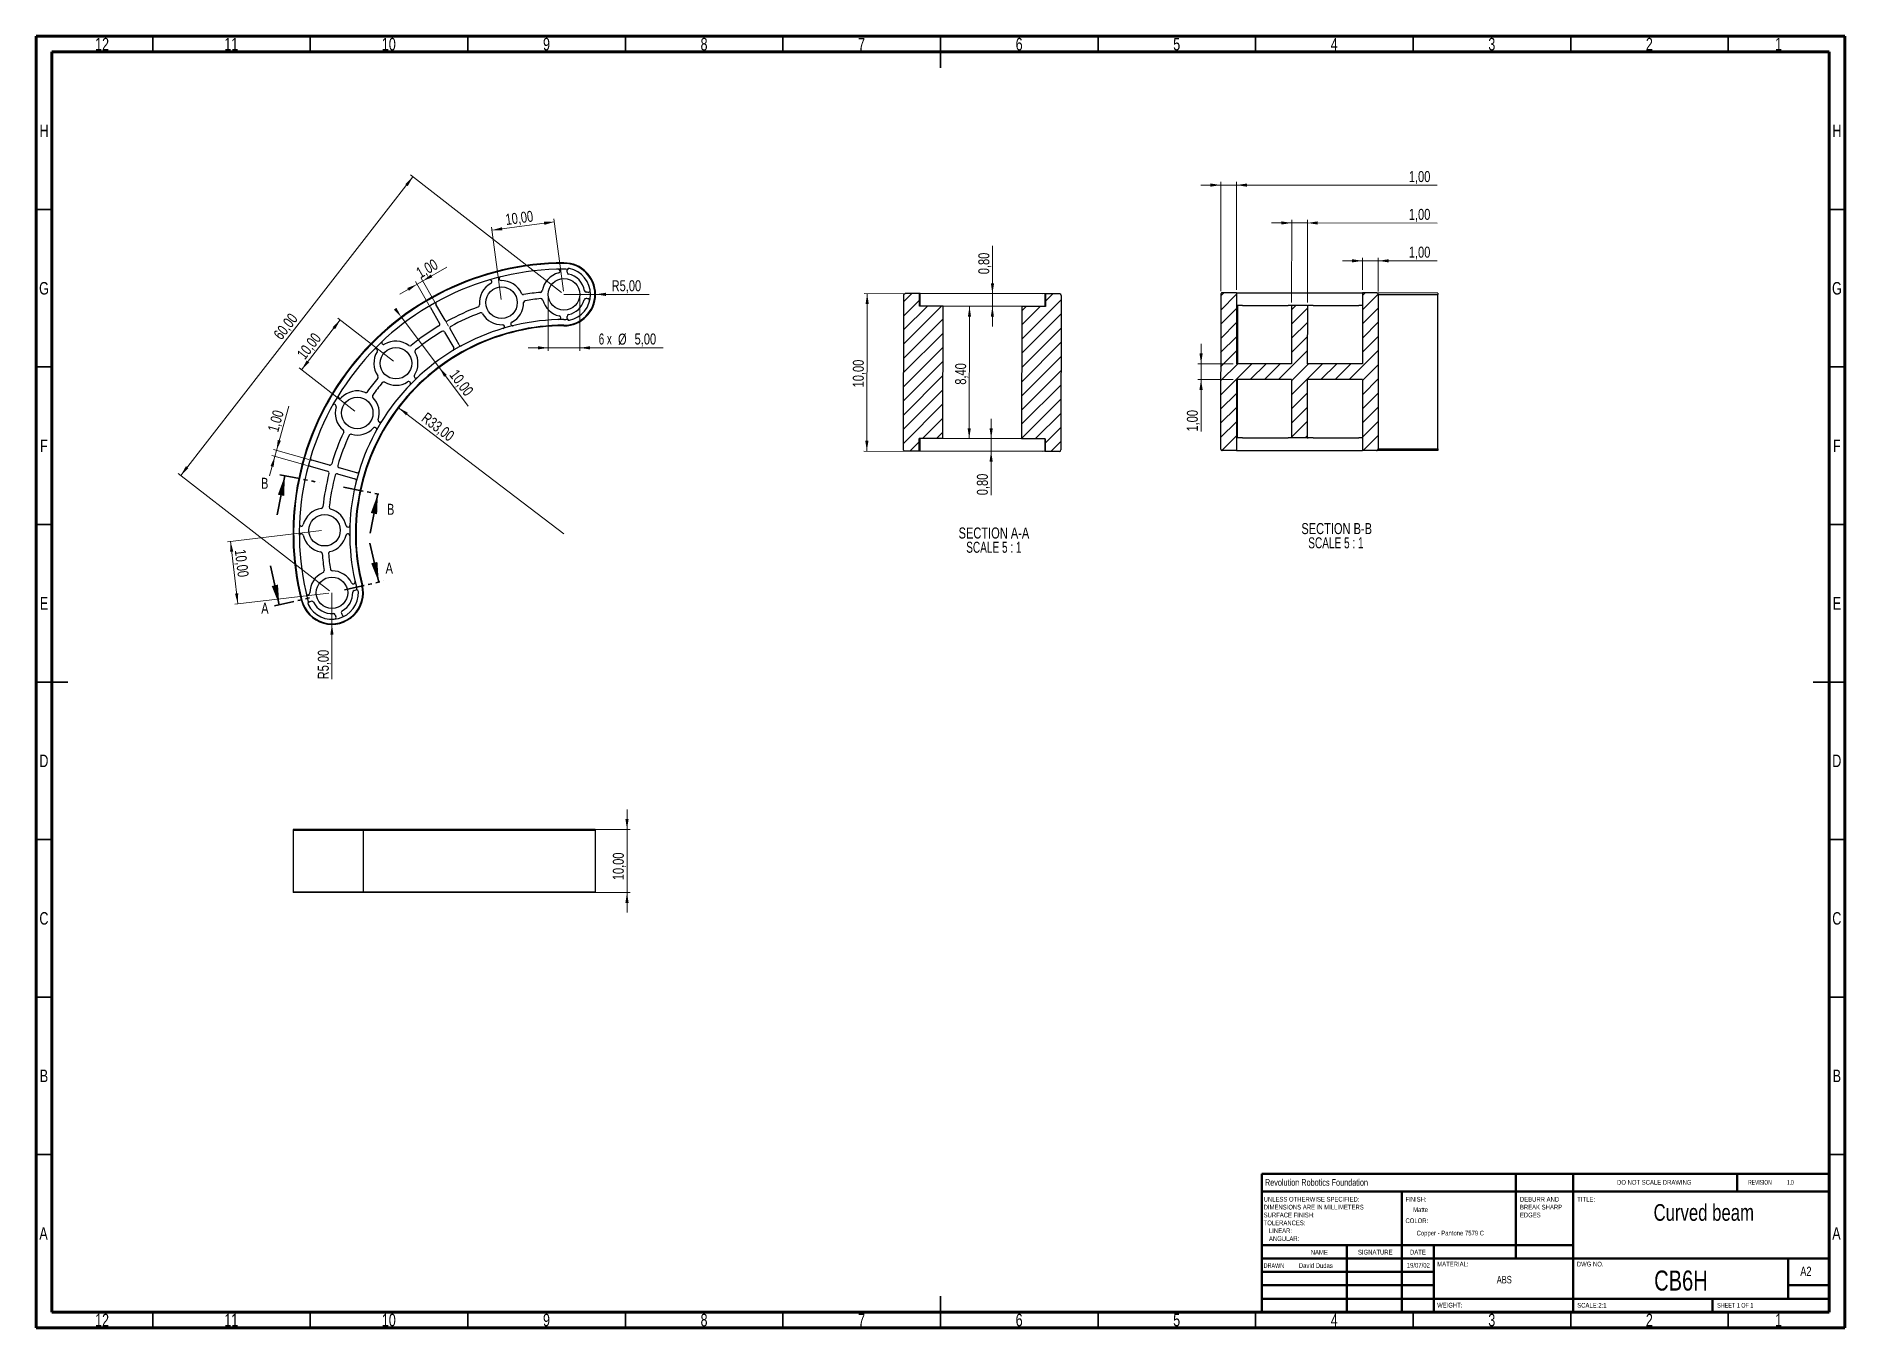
# Model space of a CAD drawing. Header units: millimetres. Extents: x 15 to 589, y 5 to 415.
import ezdxf

# ---------------------------------------------------------------- set-up
doc = ezdxf.new("R2010")
doc.units = ezdxf.units.MM
doc.linetypes.add('PHANTOM', pattern=[12.7, 6.35, -1.27, 1.27, -1.27, 1.27, -1.27])
doc.styles.add('SLDTEXTSTYLE0', font='TXT', dxfattribs={"width": 0.75})
doc.styles.add('SLDTEXTSTYLE1', font='TXT', dxfattribs={"width": 0.686449})
doc.styles.add('SLDTEXTSTYLE2', font='TXT', dxfattribs={"width": 0.625})
doc.styles.add('SLDTEXTSTYLE3', font='TXT', dxfattribs={"width": 0.6875})
doc.styles.add('SLDTEXTSTYLE4', font='TXT', dxfattribs={"width": 0.666667})
doc.styles.add('SLDTEXTSTYLE5', font='TXT', dxfattribs={"width": 0.681818})
doc.dimstyles.new('SLDDIMSTYLE0', dxfattribs={"dimtxt": 3.5, "dimasz": 3.302, "dimexe": 0, "dimexo": 0.0625, "dimgap": 0.875, "dimtad": 1, "dimlfac": 0.5, "dimrnd": 1e-09, "dimzin": 12, "dimdsep": 46, "dimtxsty": 'SLDTEXTSTYLE0', "dimsah": 1, "dimcen": 0.09, "dimadec": 0, "dimazin": 3, "dimtfac": 1, "dimtofl": 0, "dimtmove": 0, "dimatfit": 3, "dimfxl": 0, "dimfrac": 2, "dimtolj": 1, "dimtzin": 12, "dimarcsym": 0})
doc.dimstyles.new('SLDDIMSTYLE1', dxfattribs={"dimtxt": 3.5, "dimasz": 3.302, "dimexe": 0, "dimexo": 0.0625, "dimgap": 0.875, "dimtad": 1, "dimlfac": 0.5, "dimrnd": 1e-09, "dimzin": 12, "dimdsep": 46, "dimtxsty": 'SLDTEXTSTYLE0', "dimsah": 1, "dimcen": 0, "dimadec": 0, "dimazin": 3, "dimtfac": 1, "dimtofl": 0, "dimtmove": 0, "dimatfit": 3, "dimfxl": 0, "dimfrac": 2, "dimtolj": 1, "dimtzin": 12, "dimarcsym": 0})
doc.dimstyles.new('SLDDIMSTYLE2', dxfattribs={"dimtxt": 3.5, "dimasz": 3.302, "dimexe": 0, "dimexo": 0.0625, "dimgap": 0.875, "dimtad": 1, "dimlfac": 0.5, "dimrnd": 1e-09, "dimzin": 12, "dimdsep": 46, "dimtxsty": 'SLDTEXTSTYLE0', "dimsah": 1, "dimcen": 0.09, "dimadec": 0, "dimazin": 3, "dimtfac": 1, "dimtmove": 0, "dimatfit": 0, "dimfxl": 0, "dimfrac": 2, "dimtolj": 1, "dimtzin": 12, "dimarcsym": 0})
doc.dimstyles.new('SLDDIMSTYLE3', dxfattribs={"dimtxt": 3.5, "dimasz": 3.302, "dimexe": 0, "dimexo": 0.0625, "dimgap": 0.875, "dimtad": 1, "dimlfac": 0.2, "dimrnd": 1e-09, "dimzin": 12, "dimdsep": 46, "dimtxsty": 'SLDTEXTSTYLE0', "dimsah": 1, "dimcen": 0.09, "dimadec": 0, "dimazin": 3, "dimtfac": 1, "dimtofl": 0, "dimtmove": 0, "dimatfit": 3, "dimfxl": 0, "dimfrac": 2, "dimtolj": 1, "dimtzin": 12, "dimarcsym": 0})
doc.dimstyles.new('SLDDIMSTYLE4', dxfattribs={"dimtxt": 3.5, "dimasz": 3.302, "dimexe": 0, "dimexo": 0.0625, "dimgap": 0.875, "dimtad": 1, "dimlfac": 0.2, "dimrnd": 1e-09, "dimdsep": 46, "dimtxsty": 'SLDTEXTSTYLE0', "dimsah": 1, "dimcen": 0.09, "dimadec": 0, "dimazin": 2, "dimtfac": 1, "dimtmove": 0, "dimatfit": 0, "dimfxl": 0, "dimfrac": 2, "dimtolj": 1, "dimtzin": 12, "dimarcsym": 0})
doc.dimstyles.new('SLDDIMSTYLE5', dxfattribs={"dimtxt": 3.5, "dimasz": 3.302, "dimexe": 0, "dimexo": 0.0625, "dimgap": 0.875, "dimtad": 1, "dimlfac": 0.2, "dimrnd": 1e-09, "dimzin": 12, "dimdsep": 46, "dimtxsty": 'SLDTEXTSTYLE0', "dimsah": 1, "dimcen": 0.09, "dimadec": 0, "dimazin": 3, "dimtfac": 1, "dimtmove": 0, "dimatfit": 0, "dimfxl": 0, "dimfrac": 2, "dimtolj": 1, "dimtzin": 12, "dimarcsym": 0})

msp = doc.modelspace()

# ---------------------------------------------------------------- texts
at = {"color": 7, "linetype": 'Continuous', "lineweight": 0}
for s, insert, char_height, attachment_point, style in [('12', (35.92, 414.452), 3.9687, 2, 'SLDTEXTSTYLE0'), ('11', (76.92, 414.452), 3.9687, 2, 'SLDTEXTSTYLE0'), ('10', (126.92, 414.452), 3.9687, 2, 'SLDTEXTSTYLE0'), ('9', (176.96, 414.452), 3.969, 2, 'SLDTEXTSTYLE0'), ('8', (226.96, 414.452), 3.969, 2, 'SLDTEXTSTYLE0'), ('7', (276.96, 414.452), 3.969, 2, 'SLDTEXTSTYLE0'), ('6', (326.96, 414.452), 3.969, 2, 'SLDTEXTSTYLE0'), ('5', (376.96, 414.452), 3.969, 2, 'SLDTEXTSTYLE0'), ('4', (426.96, 414.452), 3.969, 2, 'SLDTEXTSTYLE0'), ('3', (476.96, 414.452), 3.969, 2, 'SLDTEXTSTYLE0'), ('2', (526.96, 414.452), 3.969, 2, 'SLDTEXTSTYLE0'), ('1', (567.96, 414.452), 3.969, 2, 'SLDTEXTSTYLE0'), ('H', (17.49, 386.952), 3.969, 2, 'SLDTEXTSTYLE0'), ('H', (586.49, 386.952), 3.969, 2, 'SLDTEXTSTYLE0'), ('G', (17.487, 336.952), 3.969, 2, 'SLDTEXTSTYLE0'), ('G', (586.487, 336.952), 3.969, 2, 'SLDTEXTSTYLE0'), ('F', (17.458, 286.952), 3.969, 2, 'SLDTEXTSTYLE0'), ('F', (586.458, 286.952), 3.969, 2, 'SLDTEXTSTYLE0'), ('E', (17.508, 236.952), 3.969, 2, 'SLDTEXTSTYLE0'), ('E', (586.508, 236.952), 3.969, 2, 'SLDTEXTSTYLE0'), ('D', (17.453, 186.952), 3.969, 2, 'SLDTEXTSTYLE0'), ('D', (586.453, 186.952), 3.969, 2, 'SLDTEXTSTYLE0'), ('C', (17.459, 136.952), 3.969, 2, 'SLDTEXTSTYLE0'), ('C', (586.459, 136.952), 3.969, 2, 'SLDTEXTSTYLE0'), ('B', (17.471, 86.952), 3.969, 2, 'SLDTEXTSTYLE0'), ('B', (586.471, 86.952), 3.969, 2, 'SLDTEXTSTYLE0'), ('Revolution Robotics Foundation', (404.963, 52.212), 2.11667, 1, 'SLDTEXTSTYLE0'), ('DO NOT SCALE DRAWING', (516.715, 51.937), 1.5, 1, 'SLDTEXTSTYLE0'), ('REVISION           1.0', (558.327, 51.937), 1.5, 1, 'SLDTEXTSTYLE2'), ('FINISH:', (449.564, 46.566), 1.5, 1, 'SLDTEXTSTYLE0'), ('TITLE:', (504.09, 46.576), 1.5, 1, 'SLDTEXTSTYLE0'), ('Matte', (452.005, 43.238), 1.4986, 1, 'SLDTEXTSTYLE0'), ('Curved beam', (544.239, 44.266), 5.29167, 2, 'SLDTEXTSTYLE0'), ('A', (17.34, 36.952), 3.969, 2, 'SLDTEXTSTYLE0'), ('COLOR:', (449.564, 39.742), 1.5, 1, 'SLDTEXTSTYLE0'), ('Copper - Pantone 7579 C', (463.799, 35.826), 1.4986, 2, 'SLDTEXTSTYLE0'), ('A', (586.34, 36.952), 3.969, 2, 'SLDTEXTSTYLE0'), ('NAME', (419.506, 29.716), 1.5, 1, 'SLDTEXTSTYLE0'), ('SIGNATURE', (434.494, 29.776), 1.5, 1, 'SLDTEXTSTYLE0'), ('DATE', (451.008, 29.776), 1.5, 1, 'SLDTEXTSTYLE0'), ('DRAWN', (404.554, 25.505), 1.5, 1, 'SLDTEXTSTYLE1'), ('David Dudas', (421.125, 25.503), 1.4986, 2, 'SLDTEXTSTYLE0'), ('19/07/02', (453.647, 25.603), 1.4986, 2, 'SLDTEXTSTYLE0'), ('MATERIAL:', (459.646, 25.986), 1.5, 1, 'SLDTEXTSTYLE0'), ('DWG NO.', (503.953, 25.986), 1.5, 1, 'SLDTEXTSTYLE0'), ('CB6H', (536.99, 23.181), 6.35, 2, 'SLDTEXTSTYLE0'), ('A2', (574.871, 24.406), 2.9104, 1, 'SLDTEXTSTYLE0'), ('ABS', (480.918, 21.486), 2.3813, 2, 'SLDTEXTSTYLE0'), ('WEIGHT:', (459.618, 12.949), 1.4986, 1, 'SLDTEXTSTYLE0'), ('SCALE:2:1', (504.074, 12.9), 1.5, 1, 'SLDTEXTSTYLE0'), ('SHEET 1 OF 1', (548.478, 12.9), 1.5, 1, 'SLDTEXTSTYLE3'), ('12', (35.92, 9.452), 3.9687, 2, 'SLDTEXTSTYLE0'), ('11', (76.92, 9.452), 3.9687, 2, 'SLDTEXTSTYLE0'), ('10', (126.92, 9.452), 3.9687, 2, 'SLDTEXTSTYLE0'), ('9', (176.96, 9.452), 3.969, 2, 'SLDTEXTSTYLE0'), ('8', (226.96, 9.452), 3.969, 2, 'SLDTEXTSTYLE0'), ('7', (276.96, 9.452), 3.969, 2, 'SLDTEXTSTYLE0'), ('6', (326.96, 9.452), 3.969, 2, 'SLDTEXTSTYLE0'), ('5', (376.96, 9.452), 3.969, 2, 'SLDTEXTSTYLE0'), ('4', (426.96, 9.452), 3.969, 2, 'SLDTEXTSTYLE0'), ('3', (476.96, 9.452), 3.969, 2, 'SLDTEXTSTYLE0'), ('2', (526.96, 9.452), 3.969, 2, 'SLDTEXTSTYLE0'), ('1', (567.96, 9.452), 3.969, 2, 'SLDTEXTSTYLE0')]:
    msp.add_mtext(s, dxfattribs=dict(at, insert=insert, char_height=char_height, attachment_point=attachment_point, style=style))
at = {"color": 7, "linetype": 'Continuous', "char_height": 3.5, "attachment_point": 1, "style": 'SLDTEXTSTYLE0'}
for s, insert in [('B', (86.341, 274.819)), ('B', (126.318, 266.57)), ('A', (125.888, 247.905)), ('A', (86.424, 235.159))]:
    msp.add_mtext(s, dxfattribs=dict(at, insert=insert))

# ---------------------------------------------------------------- blocks, each defined once
blk = doc.blocks.new('SW_NOTE_0')
at = {"color": 0, "linetype": 'Continuous', "lineweight": 0, "char_height": 1.5, "attachment_point": 1, "style": 'SLDTEXTSTYLE0'}
for s, insert in [('UNLESS OTHERWISE SPECIFIED:', (0, 1.93)), ('TOLERANCES:', (0, -5.57)), ('SURFACE FINISH:', (0, -3.07)), ('DIMENSIONS ARE IN MILLIMETERS', (0, -0.57)), ('ANGULAR:', (1.69, -10.57)), ('LINEAR:', (1.69, -8.07))]:
    blk.add_mtext(s, dxfattribs=dict(at, insert=insert))
blk = doc.blocks.new('SW_NOTE_0_1')
at = {"color": 0, "linetype": 'Continuous', "lineweight": 0, "char_height": 1.5, "attachment_point": 1, "style": 'SLDTEXTSTYLE0'}
for s, insert in [('DEBURR AND', (0, 1.93)), ('BREAK SHARP', (0, -0.57)), ('EDGES', (0, -3.07))]:
    blk.add_mtext(s, dxfattribs=dict(at, insert=insert))
blk = doc.blocks.new('_D')
at = {"color": 7, "linetype": 'Continuous', "lineweight": 0}
for p, q in [((60.9, 275.59), (134.55, 370.33)), ((181.72, 333.66), (133.77, 370.95)), ((108.07, 238.92), (60.11, 276.21))]:
    blk.add_line(p, q, dxfattribs=at)
at = {"color": 7, "linetype": 'Continuous', "lineweight": 18}
for points in [[(134.55, 370.33), (132.13, 368.04), (132.93, 367.41)], [(60.9, 275.59), (63.33, 277.89), (62.53, 278.51)]]:
    blk.add_solid(points, dxfattribs=at)
at = {"color": 7, "linetype": 'Continuous', "lineweight": 18, "insert": (90.07, 320.46), "char_height": 3.5, "attachment_point": 1, "rotation": 52.13635, "style": 'SLDTEXTSTYLE0'}
blk.add_mtext('60,00', dxfattribs=at)
blk = doc.blocks.new('_D_1')
at = {"color": 7, "linetype": 'Continuous', "lineweight": 0}
for p, q in [((105.53, 258.06), (75.67, 254.54)), ((76.67, 254.66), (79, 234.8)), ((107.86, 238.19), (78.01, 234.68))]:
    blk.add_line(p, q, dxfattribs=at)
at = {"color": 7, "linetype": 'Continuous', "lineweight": 18}
for points in [[(76.67, 254.66), (76.55, 251.32), (77.56, 251.44)], [(79, 234.8), (79.12, 238.13), (78.11, 238.02)]]:
    blk.add_solid(points, dxfattribs=at)
at = {"color": 7, "linetype": 'Continuous', "lineweight": 18, "insert": (81.49, 252.27), "char_height": 3.5, "attachment_point": 1, "rotation": 276.71186, "style": 'SLDTEXTSTYLE0'}
blk.add_mtext('10,00', dxfattribs=at)
blk = doc.blocks.new('_D_2')
at = {"color": 7, "linetype": 'Continuous', "lineweight": 0}
for p, q in [((99.23, 309.13), (111.5, 324.92)), ((128.38, 311.8), (110.71, 325.53)), ((116.11, 296.01), (98.44, 309.74))]:
    blk.add_line(p, q, dxfattribs=at)
at = {"color": 7, "linetype": 'Continuous', "lineweight": 18}
for points in [[(111.5, 324.92), (109.08, 322.62), (109.88, 322)], [(99.23, 309.13), (101.66, 311.42), (100.85, 312.05)]]:
    blk.add_solid(points, dxfattribs=at)
at = {"color": 7, "linetype": 'Continuous', "lineweight": 18, "insert": (97.49, 314.24), "char_height": 3.5, "attachment_point": 1, "rotation": 52.13635, "style": 'SLDTEXTSTYLE0'}
blk.add_mtext('10,00', dxfattribs=at)
blk = doc.blocks.new('_D_3')
at = {"color": 7, "linetype": 'Continuous', "lineweight": 0}
for p, q in [((159.63, 353.41), (179.46, 356.04)), ((182.38, 334.04), (179.33, 357.03)), ((162.55, 331.41), (159.5, 354.4))]:
    blk.add_line(p, q, dxfattribs=at)
at = {"color": 7, "linetype": 'Continuous', "lineweight": 18}
for points in [[(179.46, 356.04), (176.12, 356.11), (176.25, 355.1)], [(159.63, 353.41), (162.97, 353.34), (162.84, 354.35)]]:
    blk.add_solid(points, dxfattribs=at)
at = {"color": 7, "linetype": 'Continuous', "lineweight": 18, "insert": (163.74, 358.5), "char_height": 3.5, "attachment_point": 1, "rotation": 7.56084, "style": 'SLDTEXTSTYLE0'}
blk.add_mtext('10,00', dxfattribs=at)
blk = doc.blocks.new('_D_4')
at = {"color": 7, "linetype": 'Continuous', "lineweight": 0}
for q in [(182.51, 333.05), (209.51, 333.05)]:
    blk.add_line((192.51, 333.05), q, dxfattribs=at)
at = {"color": 7, "linetype": 'Continuous', "lineweight": 18}
blk.add_solid([(192.51, 333.05), (195.81, 332.54), (195.81, 333.55)], dxfattribs=at)
at = {"color": 7, "linetype": 'Continuous', "lineweight": 18, "insert": (197.63, 337.53), "char_height": 3.5, "attachment_point": 1, "style": 'SLDTEXTSTYLE0'}
blk.add_mtext('R5,00', dxfattribs=at)
blk = doc.blocks.new('_D_5')
at = {"color": 7, "linetype": 'Continuous', "lineweight": 0}
for q in [(108.86, 238.31), (108.86, 210.85)]:
    blk.add_line((108.86, 228.31), q, dxfattribs=at)
at = {"color": 7, "linetype": 'Continuous', "lineweight": 18}
blk.add_solid([(108.86, 228.31), (108.35, 225.01), (109.37, 225.01)], dxfattribs=at)
at = {"color": 7, "linetype": 'Continuous', "lineweight": 18, "insert": (104.37, 210.85), "char_height": 3.5, "attachment_point": 1, "rotation": 90, "style": 'SLDTEXTSTYLE0'}
blk.add_mtext('R5,00', dxfattribs=at)
blk = doc.blocks.new('_D_6')
at = {"color": 7, "linetype": 'Continuous', "lineweight": 0}
blk.add_line((130.03, 297.07), (182.51, 257.05), dxfattribs=at)
at = {"color": 7, "linetype": 'Continuous', "lineweight": 18}
blk.add_solid([(130.03, 297.07), (132.35, 294.66), (132.96, 295.47)], dxfattribs=at)
at = {"color": 7, "linetype": 'Continuous', "lineweight": 18, "insert": (139.09, 295.83), "char_height": 3.5, "attachment_point": 1, "rotation": 322.67133, "style": 'SLDTEXTSTYLE0'}
blk.add_mtext('R33,00', dxfattribs=at)
blk = doc.blocks.new('_D_7')
at = {"color": 7, "linetype": 'Continuous', "lineweight": 0}
for p, q in [((130.89, 325.83), (152.13, 297.53)), ((130.89, 325.83), (142.9, 309.84)), ((142.9, 309.84), (146.71, 304.76))]:
    blk.add_line(p, q, dxfattribs=at)
at = {"color": 7, "linetype": 'Continuous', "lineweight": 18}
for points in [[(130.89, 325.83), (129.32, 328.78), (128.51, 328.17)], [(142.9, 309.84), (144.47, 306.89), (145.29, 307.5)]]:
    blk.add_solid(points, dxfattribs=at)
at = {"color": 7, "linetype": 'Continuous', "lineweight": 18, "insert": (148.76, 309.55), "char_height": 3.5, "attachment_point": 1, "rotation": 306.88508, "style": 'SLDTEXTSTYLE0'}
blk.add_mtext('10,00', dxfattribs=at)
blk = doc.blocks.new('_D_8')
at = {"color": 7, "linetype": 'Continuous', "lineweight": 0}
for p, q in [((177.51, 332.05), (177.51, 315.07)), ((187.51, 332.05), (187.51, 315.07)), ((177.51, 316.07), (171.16, 316.07)), ((177.51, 316.07), (187.51, 316.07)), ((187.51, 316.07), (213.98, 316.07))]:
    blk.add_line(p, q, dxfattribs=at)
at = {"color": 7, "linetype": 'Continuous', "lineweight": 18}
for points in [[(177.51, 316.07), (174.21, 316.58), (174.21, 315.56)], [(187.51, 316.07), (190.81, 315.56), (190.81, 316.58)]]:
    blk.add_solid(points, dxfattribs=at)
at = {"color": 7, "linetype": 'Continuous', "lineweight": 18, "char_height": 3.5, "attachment_point": 1}
for s, insert, style in [('6 x', (193.53, 320.63), 'SLDTEXTSTYLE4'), ('%%c', (199.65, 320.58), 'SLDTEXTSTYLE0'), ('5,00', (204.92, 320.63), 'SLDTEXTSTYLE0')]:
    blk.add_mtext(s, dxfattribs=dict(at, insert=insert, style=style))
blk = doc.blocks.new('_D_9')
at = {"color": 7, "linetype": 'Continuous', "lineweight": 0}
for p, q in [((137.63, 337.27), (145.29, 341.66)), ((135.9, 336.27), (130.39, 333.11)), ((139.65, 329.74), (135.4, 337.14)), ((135.9, 336.27), (137.63, 337.27)), ((145.86, 322.93), (137.13, 338.14))]:
    blk.add_line(p, q, dxfattribs=at)
at = {"color": 7, "linetype": 'Continuous', "lineweight": 18}
for points in [[(137.63, 337.27), (140.75, 338.47), (140.24, 339.35)], [(135.9, 336.27), (132.78, 335.07), (133.28, 334.19)]]:
    blk.add_solid(points, dxfattribs=at)
at = {"color": 7, "linetype": 'Continuous', "lineweight": 18, "insert": (135.19, 341.07), "char_height": 3.5, "attachment_point": 1, "rotation": 29.8486, "style": 'SLDTEXTSTYLE0'}
blk.add_mtext('1,00', dxfattribs=at)
blk = doc.blocks.new('_D_10')
at = {"color": 7, "linetype": 'Continuous', "lineweight": 0}
for p, q in [((91.28, 283.51), (95.19, 297.53)), ((90.75, 281.59), (89.04, 275.47)), ((100.96, 278.74), (89.78, 281.86)), ((101.5, 280.67), (90.32, 283.78)), ((90.75, 281.59), (91.28, 283.51))]:
    blk.add_line(p, q, dxfattribs=at)
at = {"color": 7, "linetype": 'Continuous', "lineweight": 18}
for points in [[(90.75, 281.59), (89.37, 278.54), (90.35, 278.27)], [(91.28, 283.51), (92.66, 286.56), (91.68, 286.83)]]:
    blk.add_solid(points, dxfattribs=at)
at = {"color": 7, "linetype": 'Continuous', "lineweight": 18, "insert": (88.41, 290.02), "char_height": 3.5, "attachment_point": 1, "rotation": 74.42411, "style": 'SLDTEXTSTYLE0'}
blk.add_mtext('1,00', dxfattribs=at)
blk = doc.blocks.new('_D_11')
at = {"color": 7, "linetype": 'Continuous', "lineweight": 0}
for p, q in [((202.51, 163.19), (202.51, 169.54)), ((183.51, 163.19), (203.51, 163.19)), ((202.51, 163.19), (202.51, 143.19)), ((183.51, 143.19), (203.51, 143.19)), ((202.51, 143.19), (202.51, 136.84))]:
    blk.add_line(p, q, dxfattribs=at)
at = {"color": 7, "linetype": 'Continuous', "lineweight": 18}
for points in [[(202.51, 163.19), (203.02, 166.5), (202, 166.5)], [(202.51, 143.19), (202, 139.89), (203.02, 139.89)]]:
    blk.add_solid(points, dxfattribs=at)
at = {"color": 7, "linetype": 'Continuous', "lineweight": 18, "insert": (198, 147.09), "char_height": 3.5, "attachment_point": 1, "rotation": 90, "style": 'SLDTEXTSTYLE0'}
blk.add_mtext('10,00', dxfattribs=at)
blk = doc.blocks.new('_D_12')
at = {"color": 7, "linetype": 'Continuous', "lineweight": 0}
for p, q in [((334.34, 333.19), (277.73, 333.32)), ((278.73, 333.31), (278.62, 283.31)), ((334.23, 283.19), (277.62, 283.32))]:
    blk.add_line(p, q, dxfattribs=at)
at = {"color": 7, "linetype": 'Continuous', "lineweight": 18}
for points in [[(278.73, 333.31), (278.22, 330.01), (279.23, 330.01)], [(278.62, 283.31), (279.14, 286.61), (278.12, 286.62)]]:
    blk.add_solid(points, dxfattribs=at)
at = {"color": 7, "linetype": 'Continuous', "lineweight": 18, "insert": (274.15, 303.53), "char_height": 3.5, "attachment_point": 1, "rotation": 89.87085, "style": 'SLDTEXTSTYLE0'}
blk.add_mtext('10,00', dxfattribs=at)
blk = doc.blocks.new('_D_13')
at = {"color": 7, "linetype": 'Continuous', "lineweight": 0}
blk.add_line((311.2, 329.24), (311.11, 287.24), dxfattribs=at)
at = {"color": 7, "linetype": 'Continuous', "lineweight": 18}
for points in [[(311.2, 329.24), (310.69, 325.94), (311.7, 325.94)], [(311.11, 287.24), (311.62, 290.54), (310.61, 290.54)]]:
    blk.add_solid(points, dxfattribs=at)
at = {"color": 7, "linetype": 'Continuous', "lineweight": 18, "insert": (306.63, 304.37), "char_height": 3.5, "attachment_point": 1, "rotation": 89.87085, "style": 'SLDTEXTSTYLE0'}
blk.add_mtext('8,40', dxfattribs=at)
blk = doc.blocks.new('_D_14')
at = {"color": 7, "linetype": 'Continuous', "lineweight": 0}
for p, q in [((318.48, 333.22), (318.52, 348.49)), ((318.48, 333.22), (318.47, 329.22)), ((318.47, 329.22), (318.46, 322.87))]:
    blk.add_line(p, q, dxfattribs=at)
at = {"color": 7, "linetype": 'Continuous', "lineweight": 18}
for points in [[(318.48, 333.22), (319, 336.53), (317.98, 336.53)], [(318.47, 329.22), (317.96, 325.92), (318.97, 325.92)]]:
    blk.add_solid(points, dxfattribs=at)
at = {"color": 7, "linetype": 'Continuous', "lineweight": 18, "insert": (313.99, 339.44), "char_height": 3.5, "attachment_point": 1, "rotation": 89.87085, "style": 'SLDTEXTSTYLE0'}
blk.add_mtext('0,80', dxfattribs=at)
blk = doc.blocks.new('_D_15')
at = {"color": 7, "linetype": 'Continuous', "lineweight": 0}
for p, q in [((318.08, 287.23), (318.09, 293.58)), ((318.08, 287.23), (318.07, 283.23)), ((318.07, 283.23), (318.04, 269.28))]:
    blk.add_line(p, q, dxfattribs=at)
at = {"color": 7, "linetype": 'Continuous', "lineweight": 18}
for points in [[(318.08, 287.23), (318.59, 290.53), (317.58, 290.53)], [(318.07, 283.23), (317.55, 279.92), (318.57, 279.92)]]:
    blk.add_solid(points, dxfattribs=at)
at = {"color": 7, "linetype": 'Continuous', "lineweight": 18, "insert": (313.53, 269.29), "char_height": 3.5, "attachment_point": 1, "rotation": 89.87085, "style": 'SLDTEXTSTYLE0'}
blk.add_mtext('0,80', dxfattribs=at)
blk = doc.blocks.new('SW_NOTE_0_2')
at = {"color": 0, "linetype": 'Continuous', "lineweight": 0, "char_height": 3.5, "attachment_point": 2}
for s, insert, style in [('SECTION A-A', (14.16, 4.51), 'SLDTEXTSTYLE0'), ('SCALE 5 : 1', (14.15, -0.01), 'SLDTEXTSTYLE5')]:
    blk.add_mtext(s, dxfattribs=dict(at, insert=insert, style=style))
blk = doc.blocks.new('_D_16')
at = {"color": 7, "linetype": 'Continuous', "lineweight": 0}
for p, q in [((435.93, 334.49), (435.94, 344.69)), ((440.93, 333.98), (440.94, 344.69)), ((435.94, 343.69), (429.59, 343.7)), ((435.94, 343.69), (440.94, 343.69)), ((440.94, 343.69), (459.67, 343.67))]:
    blk.add_line(p, q, dxfattribs=at)
at = {"color": 7, "linetype": 'Continuous', "lineweight": 18}
for points in [[(435.94, 343.69), (432.64, 344.2), (432.64, 343.19)], [(440.94, 343.69), (444.24, 343.18), (444.24, 344.19)]]:
    blk.add_solid(points, dxfattribs=at)
at = {"color": 7, "linetype": 'Continuous', "lineweight": 18, "insert": (450.63, 348.19), "char_height": 3.5, "attachment_point": 1, "rotation": 359.95101, "style": 'SLDTEXTSTYLE0'}
blk.add_mtext('1,00', dxfattribs=at)
blk = doc.blocks.new('_D_17')
at = {"color": 7, "linetype": 'Continuous', "lineweight": 0}
for p, q in [((413.43, 330.51), (413.45, 356.71)), ((418.43, 330.5), (418.45, 356.71)), ((413.45, 355.71), (407.1, 355.72)), ((413.45, 355.71), (418.45, 355.71)), ((418.45, 355.71), (459.67, 355.67))]:
    blk.add_line(p, q, dxfattribs=at)
at = {"color": 7, "linetype": 'Continuous', "lineweight": 18}
for points in [[(413.45, 355.71), (410.15, 356.22), (410.15, 355.21)], [(418.45, 355.71), (421.75, 355.2), (421.75, 356.21)]]:
    blk.add_solid(points, dxfattribs=at)
at = {"color": 7, "linetype": 'Continuous', "lineweight": 18, "insert": (450.63, 360.19), "char_height": 3.5, "attachment_point": 1, "rotation": 359.95101, "style": 'SLDTEXTSTYLE0'}
blk.add_mtext('1,00', dxfattribs=at)
blk = doc.blocks.new('_D_18')
at = {"color": 7, "linetype": 'Continuous', "lineweight": 0}
for p, q in [((390.96, 367.73), (384.61, 367.73)), ((390.93, 334.03), (390.96, 368.73)), ((390.96, 367.73), (395.96, 367.73)), ((395.93, 334.52), (395.96, 368.73)), ((395.96, 367.73), (459.67, 367.67))]:
    blk.add_line(p, q, dxfattribs=at)
at = {"color": 7, "linetype": 'Continuous', "lineweight": 18}
for points in [[(390.96, 367.73), (387.66, 368.24), (387.66, 367.22)], [(395.96, 367.73), (399.26, 367.21), (399.26, 368.23)]]:
    blk.add_solid(points, dxfattribs=at)
at = {"color": 7, "linetype": 'Continuous', "lineweight": 18, "insert": (450.63, 372.19), "char_height": 3.5, "attachment_point": 1, "rotation": 359.95101, "style": 'SLDTEXTSTYLE0'}
blk.add_mtext('1,00', dxfattribs=at)
blk = doc.blocks.new('_D_19')
at = {"color": 7, "linetype": 'Continuous', "lineweight": 0}
for p, q in [((384.7, 311.03), (384.7, 317.38)), ((394.91, 311.02), (383.7, 311.03)), ((384.7, 311.03), (384.69, 306.03)), ((394.91, 306.02), (383.69, 306.03)), ((384.69, 306.03), (384.68, 289.5))]:
    blk.add_line(p, q, dxfattribs=at)
at = {"color": 7, "linetype": 'Continuous', "lineweight": 18}
for points in [[(384.7, 311.03), (385.21, 314.33), (384.19, 314.33)], [(384.69, 306.03), (384.18, 302.73), (385.2, 302.73)]]:
    blk.add_solid(points, dxfattribs=at)
at = {"color": 7, "linetype": 'Continuous', "lineweight": 18, "insert": (380.17, 289.5), "char_height": 3.5, "attachment_point": 1, "rotation": 89.95101, "style": 'SLDTEXTSTYLE0'}
blk.add_mtext('1,00', dxfattribs=at)
blk = doc.blocks.new('SW_NOTE_0_3')
at = {"color": 0, "linetype": 'Continuous', "lineweight": 0, "char_height": 3.5, "attachment_point": 2}
for s, insert, style in [('SECTION B-B', (13.62, 4.51), 'SLDTEXTSTYLE0'), ('SCALE 5 : 1', (13.38, -0.01), 'SLDTEXTSTYLE5')]:
    blk.add_mtext(s, dxfattribs=dict(at, insert=insert, style=style))

# ---------------------------------------------------------------- dimensions: what is measured, and where the dimension line sits
at = {"color": 7, "linetype": 'Continuous', "lineweight": 18}
for base, p1, p2, angle, dimstyle, picture, middle in [((134.555, 370.331), (108.858, 238.309), (182.512, 333.046), 52.136354, 'SLDDIMSTYLE0', '_D', (97.199, 322.283)), ((395.959, 367.725), (390.929, 333.027), (395.93, 333.523), 359.95101, 'SLDDIMSTYLE5', '_D_18', (455.148, 367.675)), ((179.46, 356.039), (162.686, 330.415), (182.512, 333.046), 7.560843, 'SLDDIMSTYLE0', '_D_3', (170.103, 354.797)), ((418.451, 355.706), (413.428, 329.508), (418.428, 329.504), 359.95101, 'SLDDIMSTYLE5', '_D_17', (455.148, 355.675)), ((137.63, 337.27), (140.144, 328.872), (146.359, 322.059), 29.848598, 'SLDDIMSTYLE2', '_D_9', (141.362, 339.411)), ((318.474, 329.224), (335.991, 333.185), (327.829, 329.203), 89.870852, 'SLDDIMSTYLE4', '_D_14', (318.507, 343.96)), ((440.943, 343.687), (435.933, 333.489), (440.933, 332.984), 359.95101, 'SLDDIMSTYLE5', '_D_16', (455.148, 343.675)), ((278.621, 283.314), (335.338, 333.186), (335.226, 283.186), 89.870852, 'SLDDIMSTYLE3', '_D_12', (278.68, 309.34)), ((142.898, 309.836), (130.894, 325.832), (142.898, 309.836), 306.885079, 'SLDDIMSTYLE2', '_D_7', (148.639, 302.185)), ((311.106, 287.241), (302.83, 329.26), (302.735, 287.26), 89.870852, 'SLDDIMSTYLE3', '_D_13', (311.155, 308.881)), ((111.504, 324.919), (116.896, 295.393), (129.172, 311.183), 52.136354, 'SLDDIMSTYLE0', '_D_2', (104.623, 316.067)), ((384.693, 306.032), (395.911, 311.023), (395.906, 306.023), 89.95101, 'SLDDIMSTYLE5', '_D_19', (384.683, 294.022)), ((91.284, 283.514), (101.921, 278.473), (102.458, 280.399), 74.424109, 'SLDDIMSTYLE2', '_D_10', (93.974, 293.166)), ((318.069, 283.225), (327.735, 287.203), (335.878, 283.185), 89.870852, 'SLDDIMSTYLE4', '_D_15', (318.048, 273.801)), ((79.004, 234.796), (106.521, 258.172), (108.858, 238.309), 276.711864, 'SLDDIMSTYLE0', '_D_1', (77.69, 245.966)), ((202.512, 143.195), (182.512, 163.195), (182.512, 143.195), 90, 'SLDDIMSTYLE2', '_D_11', (202.512, 152.904))]:
    dim = msp.add_linear_dim(base=base, p1=p1, p2=p2, angle=angle, dimstyle=dimstyle, dxfattribs=at)
    dim.commit()
    dim.dimension.update_dxf_attribs({"geometry": picture, "text_midpoint": middle, "dimtype": 160})
dim = msp.add_linear_dim(base=(187.512, 316.067), p1=(177.512, 333.046), p2=(187.512, 333.046), text='6 x%%c<>', dimstyle='SLDDIMSTYLE2', dxfattribs=at)
dim.commit()
dim.dimension.update_dxf_attribs({"geometry": '_D_8', "text_midpoint": (203.75, 316.067), "dimtype": 160})
for center, mpoint, picture, middle in [((182.512, 333.046), (192.512, 333.046), '_D_4', (203.75, 333.046)), ((182.512, 257.046), (130.031, 297.068), '_D_6', (142.05, 287.902)), ((108.858, 238.309), (108.858, 228.309), '_D_5', (108.858, 216.616))]:
    dim = msp.add_radius_dim(center=center, mpoint=mpoint, dimstyle='SLDDIMSTYLE1', dxfattribs=at)
    dim.commit()
    dim.dimension.update_dxf_attribs({"geometry": picture, "text_midpoint": middle, "dimtype": 164})

# ---------------------------------------------------------------- hatches: boundary and pattern name
at = {"linetype": 'Continuous', "lineweight": 18}
h = msp.add_hatch(dxfattribs=at)
h.set_pattern_fill('ANSI31', style=0)
edge = h.paths.add_edge_path(flags=0)
edge.add_line((290.331, 332.788), (290.22, 283.788))
edge.add_spline(control_points=[(290.22, 283.788), (290.22, 283.77), (290.221, 283.752), (290.223, 283.734), (290.229, 283.679), (290.245, 283.623), (290.268, 283.573), (290.292, 283.522), (290.325, 283.475), (290.365, 283.435), (290.404, 283.395), (290.451, 283.362), (290.501, 283.337), (290.552, 283.313), (290.607, 283.297), (290.663, 283.29), (290.681, 283.288), (290.7, 283.287), (290.719, 283.287)], knot_values=[0.0000002, 0.0000002, 0.0000002, 0.0000002, 0.0000109, 0.0000109, 0.0000109, 0.0000449, 0.0000449, 0.0000449, 0.0000789, 0.0000789, 0.0000789, 0.000113, 0.000113, 0.000113, 0.000147, 0.000147, 0.000147, 0.0001585, 0.0001585, 0.0001585, 0.0001585], weights=[1, 1, 1, 1, 1, 1, 1, 1, 1, 1, 1, 1, 1, 1, 1, 1, 1, 1, 1], degree=3, periodic=0)
edge.add_line((290.719, 283.287), (295.22, 283.277))
edge.add_line((295.22, 283.277), (295.229, 287.277))
edge.add_line((295.229, 287.277), (302.735, 287.26))
edge.add_line((302.735, 287.26), (302.83, 329.26))
edge.add_line((302.83, 329.26), (295.324, 329.276))
edge.add_line((295.324, 329.276), (295.333, 333.276))
edge.add_line((295.333, 333.276), (290.832, 333.287))
edge.add_spline(control_points=[(290.832, 333.287), (290.795, 333.287), (290.757, 333.283), (290.721, 333.274), (290.667, 333.262), (290.613, 333.24), (290.566, 333.211), (290.518, 333.181), (290.475, 333.143), (290.44, 333.099), (290.405, 333.055), (290.378, 333.005), (290.359, 332.952), (290.341, 332.9), (290.331, 332.843), (290.331, 332.788)], knot_values=[0.0001585, 0.0001585, 0.0001585, 0.0001585, 0.000181, 0.000181, 0.000181, 0.000215, 0.000215, 0.000215, 0.000249, 0.000249, 0.000249, 0.000283, 0.000283, 0.000283, 0.0003168, 0.0003168, 0.0003168, 0.0003168], weights=[1, 1, 1, 1, 1, 1, 1, 1, 1, 1, 1, 1, 1, 1, 1, 1], degree=3, periodic=0)
h = msp.add_hatch(dxfattribs=at)
h.set_pattern_fill('ANSI31', style=0)
edge = h.paths.add_edge_path(flags=0)
edge.add_line((335.338, 333.186), (335.329, 329.186))
edge.add_line((335.329, 329.186), (327.829, 329.203))
edge.add_line((327.829, 329.203), (327.735, 287.203))
edge.add_line((327.735, 287.203), (335.235, 287.186))
edge.add_line((335.235, 287.186), (335.226, 283.186))
edge.add_line((335.226, 283.186), (339.726, 283.176))
edge.add_arc((339.727, 283.676), 0.5, 269.870852, 359.870852)
edge.add_line((340.227, 283.675), (340.337, 332.675))
edge.add_arc((339.837, 332.676), 0.5, 359.870852, 449.870852)
edge.add_line((339.838, 333.176), (335.338, 333.186))
h = msp.add_hatch(dxfattribs=at)
h.set_pattern_fill('ANSI31', style=0)
edge = h.paths.add_edge_path(flags=0)
edge.add_spline(control_points=[(391.43, 333.527), (391.411, 333.527), (391.392, 333.526), (391.373, 333.524), (391.317, 333.517), (391.262, 333.501), (391.212, 333.477), (391.161, 333.452), (391.114, 333.419), (391.075, 333.379), (391.035, 333.34), (391.002, 333.293), (390.978, 333.242), (390.954, 333.192), (390.938, 333.136), (390.932, 333.081), (390.93, 333.063), (390.929, 333.045), (390.929, 333.027)], knot_values=[0.0001566, 0.0001566, 0.0001566, 0.0001566, 0.0001679, 0.0001679, 0.0001679, 0.0002015, 0.0002015, 0.0002015, 0.000235, 0.000235, 0.000235, 0.0002686, 0.0002686, 0.0002686, 0.0003022, 0.0003022, 0.0003022, 0.0003128, 0.0003128, 0.0003128, 0.0003128], weights=[1, 1, 1, 1, 1, 1, 1, 1, 1, 1, 1, 1, 1, 1, 1, 1, 1, 1, 1], degree=3, periodic=0)
edge.add_line((390.929, 333.027), (390.887, 284.027))
edge.add_spline(control_points=[(390.887, 284.027), (390.887, 283.972), (390.897, 283.915), (390.915, 283.863), (390.933, 283.81), (390.961, 283.759), (390.996, 283.716), (391.031, 283.672), (391.074, 283.633), (391.121, 283.604), (391.168, 283.574), (391.222, 283.552), (391.276, 283.539), (391.312, 283.531), (391.35, 283.527), (391.387, 283.527)], knot_values=[0.0000002, 0.0000002, 0.0000002, 0.0000002, 0.0000336, 0.0000336, 0.0000336, 0.0000672, 0.0000672, 0.0000672, 0.0001007, 0.0001007, 0.0001007, 0.0001343, 0.0001343, 0.0001343, 0.0001566, 0.0001566, 0.0001566, 0.0001566], weights=[1, 1, 1, 1, 1, 1, 1, 1, 1, 1, 1, 1, 1, 1, 1, 1], degree=3, periodic=0)
edge.add_line((391.387, 283.527), (395.887, 283.523))
edge.add_line((395.887, 283.523), (395.906, 306.023))
edge.add_line((395.906, 306.023), (413.408, 306.008))
edge.add_line((413.408, 306.008), (413.392, 287.508))
edge.add_line((413.392, 287.508), (418.392, 287.504))
edge.add_line((418.392, 287.504), (418.408, 306.004))
edge.add_line((418.408, 306.004), (435.91, 305.989))
edge.add_line((435.91, 305.989), (435.891, 283.489))
edge.add_line((435.891, 283.489), (440.391, 283.485))
edge.add_spline(control_points=[(440.391, 283.485), (440.41, 283.485), (440.429, 283.486), (440.448, 283.488), (440.503, 283.494), (440.559, 283.51), (440.609, 283.535), (440.66, 283.559), (440.706, 283.593), (440.746, 283.632), (440.785, 283.672), (440.819, 283.719), (440.843, 283.769), (440.867, 283.82), (440.882, 283.875), (440.889, 283.931), (440.89, 283.949), (440.891, 283.967), (440.891, 283.984)], knot_values=[0.0001566, 0.0001566, 0.0001566, 0.0001566, 0.0001679, 0.0001679, 0.0001679, 0.0002015, 0.0002015, 0.0002015, 0.0002351, 0.0002351, 0.0002351, 0.0002686, 0.0002686, 0.0002686, 0.0003022, 0.0003022, 0.0003022, 0.0003128, 0.0003128, 0.0003128, 0.0003128], weights=[1, 1, 1, 1, 1, 1, 1, 1, 1, 1, 1, 1, 1, 1, 1, 1, 1, 1, 1], degree=3, periodic=0)
edge.add_line((440.891, 283.984), (440.933, 332.984))
edge.add_spline(control_points=[(440.933, 332.984), (440.933, 333.04), (440.924, 333.096), (440.906, 333.149), (440.887, 333.202), (440.86, 333.252), (440.825, 333.296), (440.79, 333.34), (440.747, 333.378), (440.7, 333.408), (440.652, 333.438), (440.599, 333.46), (440.545, 333.472), (440.508, 333.481), (440.471, 333.485), (440.434, 333.485)], knot_values=[0.0000002, 0.0000002, 0.0000002, 0.0000002, 0.0000336, 0.0000336, 0.0000336, 0.0000671, 0.0000671, 0.0000671, 0.0001007, 0.0001007, 0.0001007, 0.0001343, 0.0001343, 0.0001343, 0.0001566, 0.0001566, 0.0001566, 0.0001566], weights=[1, 1, 1, 1, 1, 1, 1, 1, 1, 1, 1, 1, 1, 1, 1, 1], degree=3, periodic=0)
edge.add_line((440.434, 333.485), (435.933, 333.489))
edge.add_line((435.933, 333.489), (435.914, 310.989))
edge.add_line((435.914, 310.989), (418.412, 311.004))
edge.add_line((418.412, 311.004), (418.428, 329.504))
edge.add_line((418.428, 329.504), (413.428, 329.508))
edge.add_line((413.428, 329.508), (413.412, 311.008))
edge.add_line((413.412, 311.008), (395.911, 311.023))
edge.add_line((395.911, 311.023), (395.93, 333.523))
edge.add_line((395.93, 333.523), (391.43, 333.527))

# ---------------------------------------------------------------- linework, layer by layer
at = {"color": 7, "linetype": 'Continuous', "lineweight": 70}
for p, q in [((15, 5), (15, 415)), ((15, 415), (589, 415)), ((589, 415), (589, 5)), ((20, 10), (20, 410)), ((20, 410), (584, 410)), ((584, 410), (584, 10)), ((584, 10), (20, 10)), ((589, 5), (15, 5))]:
    msp.add_line(p, q, dxfattribs=at)
at = {"color": 7, "linetype": 'Continuous', "lineweight": 35}
for p, q in [((52, 410), (52, 415)), ((102, 410), (102, 415)), ((152, 410), (152, 415)), ((202, 410), (202, 415)), ((252, 410), (252, 415)), ((302, 415), (302, 405)), ((302, 410), (302, 415)), ((352, 410), (352, 415)), ((402, 410), (402, 415)), ((452, 410), (452, 415)), ((502, 410), (502, 415)), ((552, 410), (552, 415)), ((20, 360), (15, 360)), ((584, 360), (589, 360)), ((20, 310), (15, 310)), ((584, 310), (589, 310)), ((91.476, 263.031), (93.932, 275.492)), ((120.972, 257.218), (123.427, 269.679)), ((20, 260), (15, 260)), ((584, 260), (589, 260)), ((120.895, 254.087), (123.724, 241.706)), ((89.331, 246.875), (92.16, 234.494)), ((15, 210), (25, 210)), ((20, 210), (15, 210)), ((589, 210), (579, 210)), ((584, 210), (589, 210)), ((20, 160), (15, 160)), ((584, 160), (589, 160)), ((20, 110), (15, 110)), ((584, 110), (589, 110)), ((20, 60), (15, 60)), ((584, 60), (589, 60)), ((302, 5), (302, 15)), ((52, 10), (52, 5)), ((102, 10), (102, 5)), ((152, 10), (152, 5)), ((202, 10), (202, 5)), ((252, 10), (252, 5)), ((302, 10), (302, 5)), ((352, 10), (352, 5)), ((402, 10), (402, 5)), ((452, 10), (452, 5)), ((502, 10), (502, 5)), ((552, 10), (552, 5))]:
    msp.add_line(p, q, dxfattribs=at)
at = {"color": 7, "linetype": 'Continuous', "lineweight": 25}
for p, q in [((182.512, 343.046), (182.512, 342.846)), ((183.512, 340.066), (183.512, 340.68)), ((295.333, 333.276), (290.832, 333.287)), ((295.324, 329.276), (295.333, 333.276)), ((295.345, 333.276), (295.333, 333.276)), ((295.336, 329.276), (295.345, 333.276)), ((295.592, 333.276), (295.345, 333.276)), ((295.583, 329.276), (295.592, 333.276)), ((335.216, 333.187), (295.592, 333.276)), ((335.207, 329.187), (335.216, 333.187)), ((335.338, 333.186), (335.216, 333.187)), ((335.338, 333.186), (335.329, 329.186)), ((339.838, 333.176), (335.338, 333.186)), ((390.929, 333.027), (390.887, 284.027)), ((395.93, 333.523), (391.43, 333.527)), ((395.93, 333.523), (395.911, 311.023)), ((395.93, 333.523), (435.933, 333.489)), ((435.933, 333.489), (435.914, 310.989)), ((440.434, 333.485), (435.933, 333.489)), ((459.885, 333.468), (440.434, 333.485)), ((440.933, 332.984), (440.891, 283.984)), ((440.933, 332.984), (459.885, 332.968)), ((459.843, 283.968), (459.885, 332.968)), ((140.144, 328.872), (143.031, 323.84)), ((144.766, 324.835), (141.878, 329.867)), ((290.22, 283.788), (290.331, 332.788)), ((302.83, 329.26), (295.324, 329.276)), ((302.735, 287.26), (302.83, 329.26)), ((327.829, 329.203), (302.83, 329.26)), ((327.829, 329.203), (327.735, 287.203)), ((335.329, 329.186), (327.829, 329.203)), ((340.337, 332.675), (340.227, 283.675)), ((396.267, 329.523), (396.251, 311.023)), ((397.88, 329.521), (396.267, 329.523)), ((397.88, 329.521), (412.34, 329.509)), ((413.428, 329.508), (412.34, 329.509)), ((413.428, 329.508), (413.412, 311.008)), ((418.428, 329.504), (413.428, 329.508)), ((418.428, 329.504), (418.412, 311.004)), ((418.428, 329.504), (418.704, 329.503)), ((420.317, 329.502), (418.704, 329.503)), ((420.317, 329.502), (434.778, 329.49)), ((435.93, 329.489), (434.778, 329.49)), ((149.246, 317.027), (146.359, 322.059)), ((182.512, 323.246), (182.512, 323.046)), ((183.512, 325.412), (183.512, 326.026)), ((144.624, 321.064), (147.511, 316.032)), ((413.412, 311.008), (395.911, 311.023)), ((435.914, 310.989), (418.412, 311.004)), ((395.906, 306.023), (395.887, 283.523)), ((413.408, 306.008), (395.906, 306.023)), ((396.231, 287.523), (396.247, 306.023)), ((413.408, 306.008), (413.392, 287.508)), ((418.408, 306.004), (418.392, 287.504)), ((435.91, 305.989), (418.408, 306.004)), ((435.91, 305.989), (435.891, 283.489)), ((295.22, 283.277), (295.229, 287.277)), ((302.735, 287.26), (295.229, 287.277)), ((295.241, 287.277), (295.232, 283.277)), ((295.489, 287.276), (295.479, 283.276)), ((327.735, 287.203), (302.735, 287.26)), ((335.235, 287.186), (327.735, 287.203)), ((335.113, 287.187), (335.104, 283.187)), ((335.235, 287.186), (335.226, 283.186)), ((397.844, 287.521), (396.231, 287.523)), ((397.844, 287.521), (412.304, 287.509)), ((413.392, 287.508), (412.304, 287.509)), ((418.392, 287.504), (413.392, 287.508)), ((418.392, 287.504), (418.668, 287.503)), ((420.281, 287.502), (418.668, 287.503)), ((420.281, 287.502), (434.742, 287.49)), ((435.894, 287.489), (434.742, 287.49)), ((295.22, 283.277), (290.719, 283.287)), ((295.232, 283.277), (295.22, 283.277)), ((295.479, 283.276), (295.232, 283.277)), ((335.104, 283.187), (295.479, 283.276)), ((335.226, 283.186), (335.104, 283.187)), ((339.726, 283.176), (335.226, 283.186)), ((395.887, 283.523), (391.387, 283.527)), ((395.887, 283.523), (435.891, 283.489)), ((440.391, 283.485), (435.891, 283.489)), ((459.842, 283.468), (440.391, 283.485)), ((440.891, 283.984), (459.843, 283.968)), ((101.921, 278.473), (107.509, 276.915)), ((108.046, 278.842), (102.458, 280.399)), ((110.593, 276.056), (116.181, 274.498)), ((116.718, 276.424), (111.13, 277.982)), ((101.706, 235.458), (102.301, 235.609)), ((115.908, 239.071), (116.503, 239.222)), ((96.512, 162.995), (96.512, 143.395)), ((99.361, 163.195), (96.712, 163.195)), ((118.658, 163.195), (99.361, 163.195)), ((182.512, 163.195), (118.658, 163.195)), ((118.858, 143.395), (118.858, 162.995)), ((182.512, 163.195), (182.512, 162.995)), ((192.312, 163.195), (182.512, 163.195)), ((192.512, 143.395), (192.512, 162.995)), ((99.361, 143.195), (96.712, 143.195)), ((118.658, 143.195), (99.361, 143.195)), ((182.512, 143.195), (118.658, 143.195)), ((182.512, 143.195), (182.512, 143.395)), ((192.312, 143.195), (182.512, 143.195))]:
    msp.add_line(p, q, dxfattribs=at)
at = {"color": 7, "linetype": 'PHANTOM', "lineweight": 35}
for p, q in [((92.374, 275.798), (104.841, 273.342)), ((112.525, 271.827), (124.985, 269.372)), ((112.891, 239.231), (125.272, 242.06)), ((90.612, 234.14), (102.999, 236.971))]:
    msp.add_line(p, q, dxfattribs=at)
at = {"color": 8, "linetype": 'Continuous', "lineweight": 25}
for p, q in [((96.512, 162.995), (99.167, 162.995)), ((99.167, 162.995), (118.858, 162.995)), ((118.858, 162.995), (182.512, 162.995)), ((182.512, 162.995), (192.512, 162.995)), ((96.512, 143.395), (99.167, 143.395)), ((99.167, 143.395), (118.858, 143.395)), ((118.858, 143.395), (182.512, 143.395)), ((182.512, 143.395), (192.512, 143.395))]:
    msp.add_line(p, q, dxfattribs=at)
at = {"color": 7, "linetype": 'Continuous', "lineweight": 50}
for p, q in [((404, 53.839), (403.976, 10)), ((404, 53.839), (584, 53.839)), ((484.6, 53.839), (484.585, 26.956)), ((502.8, 53.839), (502.776, 9.946)), ((554.797, 48.226), (554.8, 53.839)), ((583.997, 48.226), (403.997, 48.226)), ((448.396, 48.226), (448.375, 9.976)), ((502.8, 31.25), (404, 31.25)), ((430.991, 31.25), (430.991, 10)), ((458.6, 10), (458.6, 31.25)), ((458.6, 27), (404, 27)), ((458.6, 27), (584, 27)), ((571, 14.25), (571, 27)), ((458.6, 22.75), (404, 22.75)), ((458.6, 18.5), (404, 18.5)), ((584, 18.5), (571, 18.5)), ((404, 14.25), (584, 14.25)), ((547, 10), (547, 14.25))]:
    msp.add_line(p, q, dxfattribs=at)
at = {"color": 7, "linetype": 'Continuous', "lineweight": 25, "flags": 128}
for points in [[(99.167, 235.844), (99.171, 235.845), (99.182, 235.848), (99.199, 235.852), (99.224, 235.858), (99.253, 235.866), (99.286, 235.874), (99.323, 235.884), (99.361, 235.893)], [(118.549, 240.775), (118.546, 240.774), (118.535, 240.771), (118.517, 240.766), (118.493, 240.76), (118.463, 240.753), (118.43, 240.744), (118.393, 240.735), (118.356, 240.725)]]:
    msp.add_lwpolyline(points, dxfattribs=at)
at = {"color": 7, "linetype": 'Continuous', "lineweight": 25}
for centre in [(162.686, 330.415), (182.512, 333.046), (129.172, 311.183), (116.896, 295.393), (106.521, 258.172), (108.858, 238.309)]:
    msp.add_circle(centre, 5, dxfattribs=at)
for centre, radius, start, end in [((182.512, 257.046), 86, 90, 194.272707), ((182.512, 257.046), 85.8, 90, 194.272707), ((182.512, 257.046), 84, 90, 194.272707), ((182.512, 333.046), 7, 103.81129, 170.63389), ((180.698, 340.426), 0.6, 283.81129, 91.246528), ((182.512, 333.046), 10, 270, 90), ((182.512, 333.046), 9.8, 270, 90), ((182.512, 333.046), 8, 82.266909, 90), ((184.112, 340.68), 0.6, 150.756721, 180), ((184.112, 340.066), 0.6, 180, 257.160412), ((184.112, 340.68), 0.6, 78.162996, 150.756721), ((182.512, 333.046), 6.6, 10.206301, 77.160412), ((182.512, 333.046), 8.4, 281.837004, 78.162996), ((162.686, 330.415), 7, 118.932977, 185.755576), ((159.009, 337.066), 0.6, 298.932977, 106.368214), ((162.512, 338.013), 0.6, 103.875158, 271.310396), ((162.686, 330.415), 7, 24.487796, 91.310396), ((169.603, 333.565), 0.6, 204.487796, 279.576399), ((182.512, 257.046), 77, 95.545287, 99.576399), ((175.014, 334.283), 0.6, 275.545287, 350.63389), ((189.598, 334.322), 0.6, 190.206301, 264.76072), ((182.512, 257.046), 77, 84.301983, 84.76072), ((190.217, 334.263), 0.6, 264.301983, 8.973154), ((339.837, 332.676), 0.5, 359.870852, 89.870852), ((139.623, 328.573), 0.6, 29.848598, 120.947865), ((142.399, 330.166), 0.6, 118.749331, 209.848598), ((182.512, 257.046), 77, 110.666973, 118.667158), ((155.124, 329.652), 0.6, 290.666973, 5.755576), ((156.11, 326.604), 0.6, 30.091508, 110.785067), ((162.686, 330.415), 7, 297.625615, 0.151864), ((170.286, 330.435), 0.6, 99.458306, 180.151864), ((182.512, 257.046), 75, 95.66338, 99.458306), ((175.17, 331.083), 0.6, 14.969822, 95.66338), ((182.512, 333.046), 7, 194.969822, 257.496071), ((182.512, 333.046), 6.6, 282.839588, 344.499222), ((189.45, 331.122), 0.6, 84.649153, 164.499222), ((182.512, 257.046), 75, 84.180632, 84.649153), ((190.056, 331.063), 0.6, 345.268793, 84.180632), ((182.512, 257.046), 68, 90, 194.272707), ((182.512, 257.046), 66.2, 90, 194.272707), ((182.512, 257.046), 66, 90, 194.272707), ((182.512, 257.046), 77, 121.030038, 129.030223), ((142.51, 323.541), 0.6, 301.030038, 29.848598), ((145.286, 325.134), 0.6, 209.848598, 298.667158), ((146.879, 322.358), 0.6, 118.616336, 209.848598), ((182.512, 257.046), 75, 110.785067, 118.616336), ((162.686, 330.415), 7, 210.091508, 272.617758), ((163.033, 322.822), 0.6, 286.496123, 92.617758), ((166.21, 323.681), 0.6, 117.625615, 283.747249), ((180.867, 325.626), 0.6, 271.374437, 77.496071), ((182.512, 333.046), 8, 270, 277.733091), ((184.112, 326.026), 0.6, 102.839588, 180), ((184.112, 325.412), 0.6, 180, 209.243279), ((184.112, 325.412), 0.6, 209.243279, 281.837004), ((122.7, 315.167), 0.6, 328.386801, 135.822038), ((125.284, 317.713), 0.6, 133.328983, 300.76422), ((129.172, 311.183), 7, 53.94162, 120.76422), ((133.645, 317.327), 0.6, 233.94162, 309.030223), ((182.512, 257.046), 75, 121.080861, 128.91213), ((144.103, 320.765), 0.6, 29.848598, 121.080861), ((146.991, 315.733), 0.6, 301.185064, 29.848598), ((149.766, 317.326), 0.6, 209.848598, 298.512133), ((129.172, 311.183), 7, 148.386801, 215.209401), ((129.172, 311.183), 7, 327.079439, 29.605689), ((135.78, 314.938), 0.6, 128.91213, 209.605689), ((182.512, 257.046), 77, 140.120797, 144.15191), ((182.512, 257.046), 75, 140.238891, 144.033817), ((122.962, 306.801), 0.6, 320.120797, 35.209401), ((125.32, 304.631), 0.6, 59.545332, 140.238891), ((129.172, 311.183), 7, 239.545332, 302.071582), ((133.207, 304.743), 0.6, 315.949947, 122.071582), ((135.551, 307.052), 0.6, 147.079439, 313.201074), ((111.44, 300.684), 0.6, 148.450669, 315.885907), ((116.896, 295.393), 7, 69.063307, 135.885907), ((119.612, 302.492), 0.6, 249.063307, 324.15191), ((122.296, 300.742), 0.6, 144.033817, 224.727375), ((116.896, 295.393), 7, 342.201126, 44.727375), ((109.609, 297.551), 0.6, 343.508487, 150.943725), ((116.896, 295.393), 7, 163.508487, 230.331087), ((124.132, 293.07), 0.6, 162.201126, 328.32276), ((182.512, 257.046), 77, 155.242484, 163.242669), ((182.512, 257.046), 75, 155.360577, 163.191847), ((112.045, 289.543), 0.6, 335.242484, 50.331087), ((114.886, 288.064), 0.6, 74.667019, 155.360577), ((116.896, 295.393), 7, 254.667019, 317.193268), ((122.472, 290.229), 0.6, 331.071634, 137.193268), ((339.727, 283.676), 0.5, 269.870852, 359.870852), ((101.76, 277.895), 0.6, 74.424109, 165.523376), ((102.619, 280.977), 0.6, 163.324842, 254.424109), ((182.512, 257.046), 77, 165.605549, 173.605734), ((107.348, 276.337), 0.6, 345.605549, 74.424109), ((182.512, 257.046), 75, 165.656371, 173.487641), ((108.208, 279.42), 0.6, 254.424109, 343.242669), ((110.431, 275.478), 0.6, 74.424109, 165.656371), ((111.291, 278.56), 0.6, 163.191847, 254.424109), ((116.879, 277.002), 0.6, 254.424109, 343.087643), ((116.02, 273.92), 0.6, 345.760575, 74.424109), ((106.521, 258.172), 7, 98.517131, 165.339731), ((105.395, 265.688), 0.6, 278.517131, 353.605734), ((108.592, 265.484), 0.6, 173.487641, 254.181199), ((106.521, 258.172), 7, 11.65495, 74.181199), ((99.168, 260.096), 0.6, 177.904493, 345.339731), ((113.964, 259.708), 0.6, 191.65495, 357.776584), ((99.114, 256.467), 0.6, 12.962311, 180.397549), ((106.521, 258.172), 7, 192.962311, 259.784911), ((106.521, 258.172), 7, 284.120843, 346.647092), ((113.915, 256.417), 0.6, 0.525458, 166.647092), ((105.173, 250.693), 0.6, 4.696308, 79.784911), ((182.512, 257.046), 77, 184.696308, 188.72742), ((108.375, 250.802), 0.6, 104.120843, 184.814401), ((182.512, 257.046), 75, 184.814401, 188.609327), ((108.858, 238.309), 7, 113.638817, 180.461417), ((105.811, 245.272), 0.6, 293.638817, 8.72742), ((108.951, 245.909), 0.6, 188.609327, 269.302885), ((108.858, 238.309), 7, 26.776636, 89.302885), ((115.643, 241.733), 0.6, 206.776636, 12.89827), ((108.858, 238.309), 10, 194.272707, 14.272707), ((108.858, 238.309), 9.8, 194.272707, 14.272707), ((101.258, 238.248), 0.6, 193.026179, 0.461417), ((108.858, 238.309), 8, 194.272707, 202.005798), ((108.858, 238.309), 8.4, 206.109711, 2.435703), ((101.854, 234.877), 0.6, 104.272707, 133.515986), ((102.449, 235.028), 0.6, 27.112296, 104.272707), ((108.858, 238.309), 6.6, 299.773485, 1.433119), ((116.056, 238.489), 0.6, 104.272707, 181.433119), ((116.651, 238.641), 0.6, 75.029428, 104.272707), ((108.858, 238.309), 8, 6.539616, 14.272707), ((116.651, 238.641), 0.6, 2.435703, 75.029428), ((101.854, 234.877), 0.6, 133.515986, 206.109711), ((108.858, 238.309), 6.6, 207.112296, 274.066406), ((109.369, 231.127), 0.6, 19.511988, 94.066406), ((109.579, 230.543), 0.6, 275.299554, 19.970724), ((182.512, 257.046), 77, 199.511988, 199.970724), ((112.433, 232.06), 0.6, 119.773485, 199.623555), ((182.512, 257.046), 75, 199.623555, 200.092075), ((112.64, 231.488), 0.6, 200.092075, 299.003915), ((96.712, 162.995), 0.2, 90, 180), ((99.364, 162.998), 0.197, 90.914571, 180.881381), ((118.658, 162.995), 0.2, 0, 90), ((192.312, 162.995), 0.2, 0, 90), ((96.712, 143.395), 0.2, 180, 270), ((99.364, 143.392), 0.197, 179.118619, 269.085429), ((118.658, 143.395), 0.2, 270, 0), ((192.312, 143.395), 0.2, 270, 0)]:
    msp.add_arc(centre, radius, start, end, dxfattribs=at)
for points, knots in [([(290.331, 332.788), (290.331, 332.843), (290.341, 332.9), (290.359, 332.952), (290.378, 333.005), (290.405, 333.055), (290.44, 333.099), (290.475, 333.143), (290.518, 333.181), (290.566, 333.211), (290.613, 333.24), (290.667, 333.262), (290.721, 333.274), (290.757, 333.283), (290.795, 333.287), (290.832, 333.287)], [0.00000019719, 0.00000019719, 0.00000019719, 0.00000019719, 0.00003357127, 0.00003357127, 0.00003357127, 0.00006714232, 0.00006714232, 0.00006714232, 0.00010071685, 0.00010071685, 0.00010071685, 0.00013429892, 0.00013429892, 0.00013429892, 0.0001565763, 0.0001565763, 0.0001565763, 0.0001565763]), ([(391.43, 333.527), (391.411, 333.527), (391.392, 333.526), (391.373, 333.524), (391.317, 333.517), (391.262, 333.501), (391.212, 333.477), (391.161, 333.452), (391.114, 333.419), (391.075, 333.379), (391.035, 333.34), (391.002, 333.293), (390.978, 333.242), (390.954, 333.192), (390.938, 333.136), (390.932, 333.081), (390.93, 333.063), (390.929, 333.045), (390.929, 333.027)], [0.00015656296, 0.00015656296, 0.00015656296, 0.00015656296, 0.00016788636, 0.00016788636, 0.00016788636, 0.00020146777, 0.00020146777, 0.00020146777, 0.00023504876, 0.00023504876, 0.00023504876, 0.00026862811, 0.00026862811, 0.00026862811, 0.00030220535, 0.00030220535, 0.00030220535, 0.00031278999, 0.00031278999, 0.00031278999, 0.00031278999]), ([(440.933, 332.984), (440.933, 333.04), (440.924, 333.096), (440.906, 333.149), (440.887, 333.202), (440.86, 333.252), (440.825, 333.296), (440.79, 333.34), (440.747, 333.378), (440.7, 333.408), (440.652, 333.438), (440.599, 333.46), (440.545, 333.472), (440.508, 333.481), (440.471, 333.485), (440.434, 333.485)], [0.00000019719, 0.00000019719, 0.00000019719, 0.00000019719, 0.00003357443, 0.00003357443, 0.00003357443, 0.00006714877, 0.00006714877, 0.00006714877, 0.00010072471, 0.00010072471, 0.00010072471, 0.00013430413, 0.00013430413, 0.00013430413, 0.00015656637, 0.00015656637, 0.00015656637, 0.00015656637]), ([(459.885, 333.468), (459.885, 333.468), (459.885, 333.442), (459.885, 333.34), (459.885, 333.295), (459.885, 333.168), (459.885, 333.076), (459.885, 332.968)], [0, 0, 0, 0, 0.5, 0.5, 0.75, 0.75, 1, 1, 1, 1]), ([(290.719, 283.287), (290.7, 283.287), (290.681, 283.288), (290.663, 283.29), (290.607, 283.297), (290.552, 283.313), (290.501, 283.337), (290.451, 283.362), (290.404, 283.395), (290.365, 283.435), (290.325, 283.475), (290.292, 283.522), (290.268, 283.573), (290.245, 283.623), (290.229, 283.679), (290.223, 283.734), (290.221, 283.752), (290.22, 283.77), (290.22, 283.788)], [0.00015657637, 0.00015657637, 0.00015657637, 0.00015657637, 0.00016788816, 0.00016788816, 0.00016788816, 0.00020148103, 0.00020148103, 0.00020148103, 0.00023507233, 0.00023507233, 0.00023507233, 0.00026865764, 0.00026865764, 0.00026865764, 0.00030223514, 0.00030223514, 0.00030223514, 0.00031281724, 0.00031281724, 0.00031281724, 0.00031281724]), ([(390.887, 284.027), (390.887, 283.972), (390.897, 283.915), (390.915, 283.863), (390.933, 283.81), (390.961, 283.759), (390.996, 283.716), (391.031, 283.672), (391.074, 283.633), (391.121, 283.604), (391.168, 283.574), (391.222, 283.552), (391.276, 283.539), (391.312, 283.531), (391.35, 283.527), (391.387, 283.527)], [0.00000019719, 0.00000019719, 0.00000019719, 0.00000019719, 0.00003357554, 0.00003357554, 0.00003357554, 0.00006715103, 0.00006715103, 0.00006715103, 0.00010072746, 0.00010072746, 0.00010072746, 0.00013430593, 0.00013430593, 0.00013430593, 0.00015656294, 0.00015656294, 0.00015656294, 0.00015656294]), ([(440.391, 283.485), (440.41, 283.485), (440.429, 283.486), (440.448, 283.488), (440.503, 283.494), (440.559, 283.51), (440.609, 283.535), (440.66, 283.559), (440.706, 283.593), (440.746, 283.632), (440.785, 283.672), (440.819, 283.719), (440.843, 283.769), (440.867, 283.82), (440.882, 283.875), (440.889, 283.931), (440.89, 283.949), (440.891, 283.967), (440.891, 283.984)], [0.00015656633, 0.00015656633, 0.00015656633, 0.00015656633, 0.0001678868, 0.0001678868, 0.0001678868, 0.00020147111, 0.00020147111, 0.00020147111, 0.00023505474, 0.00023505474, 0.00023505474, 0.00026863565, 0.00026863565, 0.00026863565, 0.00030221296, 0.00030221296, 0.00030221296, 0.00031279691, 0.00031279691, 0.00031279691, 0.00031279691]), ([(459.843, 283.968), (459.843, 283.86), (459.843, 283.769), (459.842, 283.641), (459.842, 283.597), (459.842, 283.495), (459.842, 283.468), (459.842, 283.468)], [0, 0, 0, 0, 0.25, 0.25, 0.5, 0.5, 1, 1, 1, 1])]:
    msp.add_open_spline(points, degree=3, knots=knots, dxfattribs=at)
at = {"color": 7, "linetype": 'Continuous', "lineweight": 35}
for points in [[(93.932, 275.492), (91.707, 269.458), (93.701, 269.065)], [(123.427, 269.679), (121.203, 263.645), (123.196, 263.252)], [(123.724, 241.706), (123.3, 248.123), (121.319, 247.67)], [(92.16, 234.494), (91.736, 240.911), (89.755, 240.458)]]:
    msp.add_solid(points, dxfattribs=at)

# ---------------------------------------------------------------- block references
at = {"color": 7, "linetype": 'Continuous', "lineweight": 0}
for name, p in [('SW_NOTE_0_2', (304.794, 254.531)), ('SW_NOTE_0_3', (414.117, 255.934)), ('SW_NOTE_0', (404.554, 44.632)), ('SW_NOTE_0_1', (485.894, 44.632))]:
    msp.add_blockref(name, p, dxfattribs=at)

msp.set_redraw_order([(e.dxf.handle, doc.entitydb.next_handle()) for e in msp.query("TEXT MTEXT ATTDEF DIMENSION ARC_DIMENSION")])  # texts and dimensions are drawn at this point

doc.saveas('drawing.dxf')
